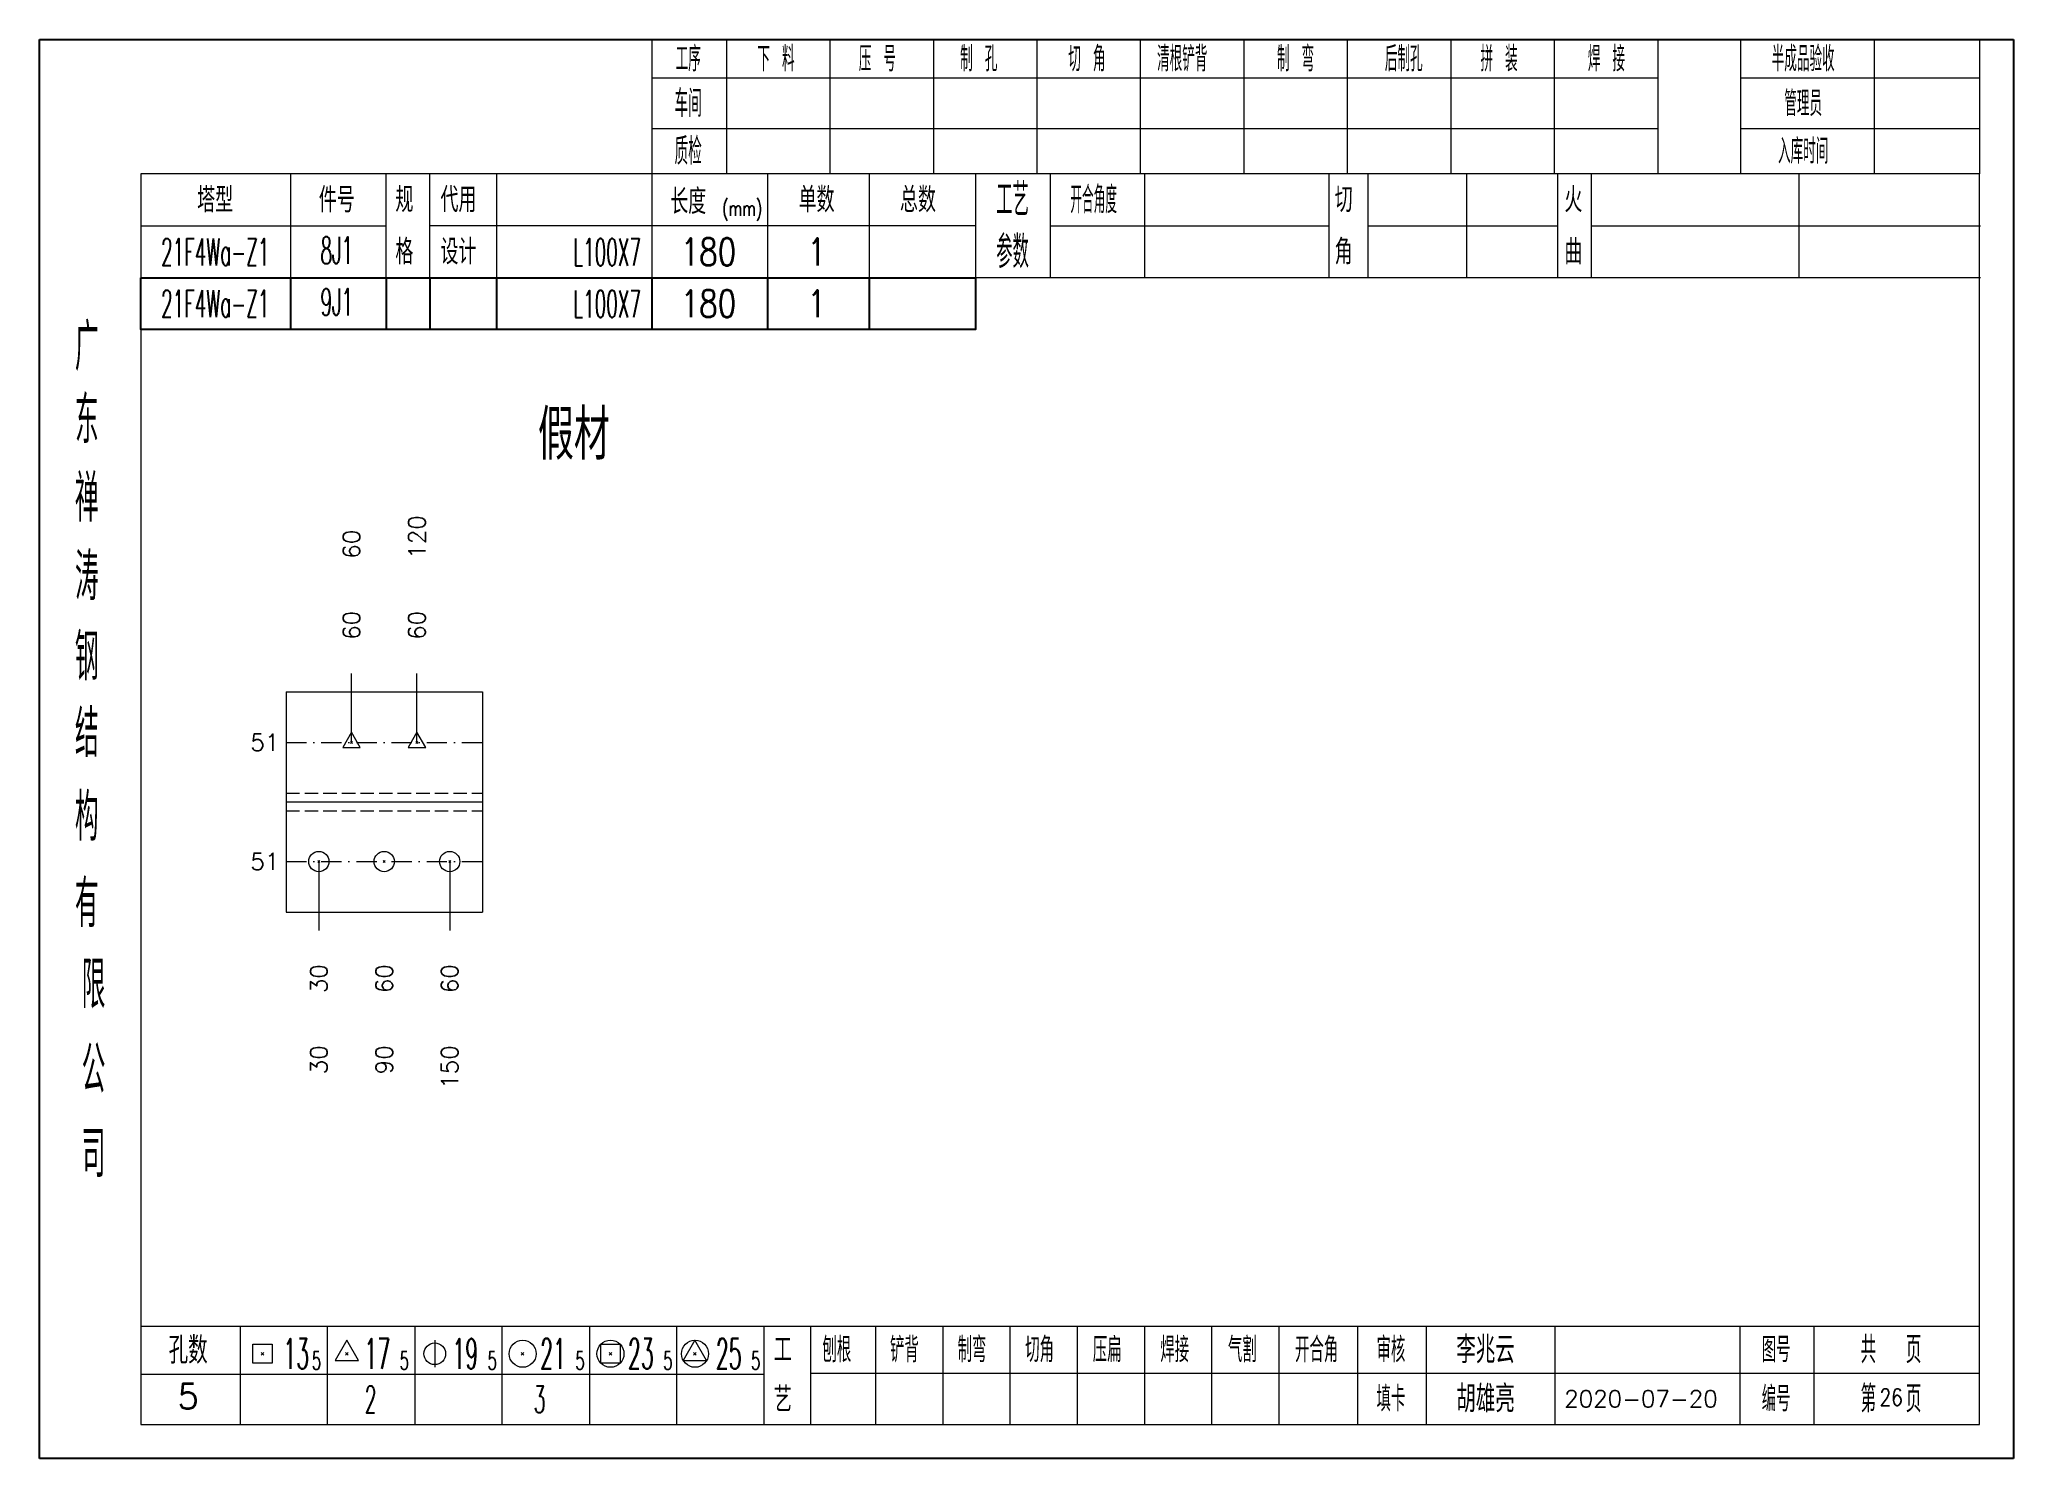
# Model space of a CAD drawing. Extents: x 1310 to 15542, y -76 to 8381.
# Drawn here: x 9319.7 to 9611.8, y 933.9 to 1143.8 of the extents above; entities that cross this region are included whole.
import ezdxf
from ezdxf.enums import TextEntityAlignment as Align

# ---------------------------------------------------------------- set-up
doc = ezdxf.new("R2010")
doc.units = 0
doc.header["$MEASUREMENT"] = 0
doc.linetypes.add('一点画线', pattern=[5.2, 3, -1, 0.2, -1])
doc.linetypes.add('虚线', pattern=[2.75, 2, -0.75])
doc.layers.get('0').update_dxf_attribs({"linetype": 'CONTINUOUS', "lineweight": 25})
for name, color, linetype, lineweight in [('1', 7, 'CONTINUOUS', 25), ('4', 7, 'CONTINUOUS', 25), ('5', 7, 'CONTINUOUS', 25)]:
    doc.layers.add(name, color=color, linetype=linetype, lineweight=lineweight)
doc.styles.get("Standard").update_dxf_attribs({"font": 'simplex.shx', "width": 0.7, "height": 3, "bigfont": 'gbhzfs.shx'})

msp = doc.modelspace()

# ---------------------------------------------------------------- texts
at = {"color": 7, "linetype": 'Continuous', "lineweight": 13}
for s, p in [('120', (9375.535, 1067.004)), ('60', (9365.853, 1067.004))]:
    msp.add_text(s, height=2.5, rotation=90, dxfattribs=at).set_placement(p, align=Align.MIDDLE_LEFT)
at = {"color": 8, "linetype": 'Continuous', "lineweight": 9}
for p in [(9365.853, 1055.004), (9375.535, 1055.004)]:
    msp.add_text('60', height=2.5, rotation=90, dxfattribs=at).set_placement(p, align=Align.MIDDLE_LEFT)
at = {"color": 7, "linetype": 'Continuous', "lineweight": 13}
for p in [(9355.172, 1039.817), (9355.172, 1022.192)]:
    msp.add_text('51', height=2.5, dxfattribs=at).set_placement(p, align=Align.MIDDLE_RIGHT)
at = {"layer": '1', "color": 8, "linetype": 'Continuous', "lineweight": 9}
for s, p in [('30', (9361.012, 1007.004)), ('60', (9370.694, 1007.004)), ('60', (9380.376, 1007.004))]:
    msp.add_text(s, height=2.5, rotation=90, dxfattribs=at).set_placement(p, align=Align.MIDDLE_RIGHT)
at = {"layer": '1', "color": 7, "linetype": 'Continuous', "lineweight": 13}
for s, p in [('30', (9361.012, 995.004)), ('90', (9370.694, 995.004)), ('150', (9380.376, 995.004))]:
    msp.add_text(s, height=2.5, rotation=90, dxfattribs=at).set_placement(p, align=Align.MIDDLE_RIGHT)
at = {"layer": '4', "color": 1, "linetype": 'Continuous', "lineweight": 25}
for s, height, width, p in [('工序', 3.7, 0.7, (9415.672, 1140.961)), ('下 料', 3.7, 0.7, (9428.672, 1140.961)), ('压 号', 3.7, 0.7, (9443.672, 1140.961)), ('制 孔', 3.7, 0.7, (9458.672, 1140.961)), ('切 角', 3.7, 0.7, (9474.672, 1140.961)), ('清根铲背 ', 3.7, 0.7, (9489.672, 1140.961)), (' 制 弯', 3.7, 0.7, (9504.672, 1140.961)), (' 后制孔', 3.7, 0.7, (9520.672, 1140.961)), ('拼 装', 3.7, 0.7, (9535.672, 1140.961)), (' 焊 接', 3.7, 0.7, (9550.672, 1140.961)), ('半成品验收', 3.7, 0.7, (9580.672, 1140.961)), ('车间', 4, 0.7, (9415.672, 1134.361)), ('管理员', 3.7, 0.7, (9580.672, 1134.361)), ('质检', 4, 0.7, (9415.672, 1127.301)), ('入库时间', 3.7, 0.7, (9580.672, 1127.301)), ('工艺', 4.8, 0.7, (9463.672, 1120.121)), ('开合角度', 4, 0.6, (9475.672, 1120.121)), ('(mm)', 2.24, 0.7, (9423.672, 1118.861)), ('21F4Wa-Z1', 4, 0.5, (9345.672, 1112.381)), ('8J1', 4, 0.5, (9363.672, 1112.631)), ('L100X7', 4, 0.5, (9403.672, 1112.361)), ('180', 4, 0.8, (9418.672, 1112.411)), ('1', 4, 0.8, (9434.672, 1112.411)), ('参数', 4.8, 0.7, (9463.672, 1112.411)), ('21F4Wa-Z1', 4, 0.5, (9345.672, 1104.731)), ('9J1', 4, 0.5, (9363.672, 1104.981)), ('L100X7', 4, 0.5, (9403.672, 1104.711)), ('180', 4, 0.8, (9418.672, 1104.761)), ('1', 4, 0.8, (9434.672, 1104.761)), ('广', 6.96, 0.7, (9326.672, 1098.331)), ('东', 6.96, 0.7, (9326.672, 1087.541)), ('禅', 6.96, 0.7, (9326.672, 1075.951)), ('涛', 6.96, 0.7, (9326.672, 1064.351)), ('钢', 6.96, 0.7, (9326.672, 1052.461)), ('结', 6.96, 0.7, (9326.672, 1041.151)), ('构', 6.96, 0.7, (9326.672, 1028.771)), ('有', 6.96, 0.7, (9326.672, 1015.961)), ('限', 6.96, 0.7, (9327.672, 1003.961)), ('公', 6.96, 0.7, (9327.672, 991.421)), ('司', 6.96, 0.7, (9327.672, 978.941)), ('13', 4.47, 0.5, (9357.672, 949.361)), ('5', 2.68, 0.6, (9360.672, 948.361)), ('17', 4.47, 0.5, (9369.672, 949.361)), ('5', 2.68, 0.6, (9373.672, 948.361)), ('19', 4.47, 0.5, (9382.672, 949.361)), ('5', 2.68, 0.6, (9386.672, 948.361)), ('21', 4.47, 0.5, (9395.672, 949.361)), ('5', 2.68, 0.6, (9399.672, 948.361)), ('23', 4.47, 0.5, (9408.672, 949.361)), ('5', 2.68, 0.6, (9412.672, 948.361)), ('25', 4.47, 0.5, (9421.672, 949.361)), ('5', 2.68, 0.6, (9425.672, 948.361)), ('刨根', 3.7, 0.8, (9437.672, 949.961)), ('铲背', 3.7, 0.8, (9447.672, 949.961)), ('制弯', 3.7, 0.8, (9457.672, 949.961)), ('切角', 3.7, 0.8, (9467.672, 949.961)), ('压扁', 3.7, 0.8, (9477.672, 949.961)), ('焊接', 3.7, 0.8, (9487.672, 949.961)), ('气割', 3.7, 0.8, (9497.672, 949.961)), ('开合角', 3.7, 0.8, (9508.672, 949.961)), ('审核', 3.7, 0.8, (9519.672, 949.961)), ('图号', 3.7, 0.8, (9576.672, 949.961)), ('共  页', 4, 0.8, (9593.672, 949.961)), ('2', 4, 0.5, (9368.672, 942.611)), ('3', 4, 0.5, (9393.672, 942.611)), ('填卡', 3.7, 0.8, (9519.672, 942.691)), ('编号', 3.7, 0.8, (9576.672, 942.691)), ('第  页', 4, 0.8, (9593.672, 942.691))]:
    msp.add_text(s, height=height, dxfattribs=dict(at, width=width)).set_placement(p, align=Align.MIDDLE_CENTER)
for s, height, p in [('塔型', 3.7, (9345.672, 1120.091)), ('件号', 3.7, (9363.672, 1120.091)), ('规', 3.7, (9373.672, 1120.121)), ('代用', 3.7, (9381.672, 1120.121)), ('长度', 3.7, (9415.672, 1119.861)), ('单数', 3.7, (9434.672, 1120.121)), ('总数', 3.7, (9449.672, 1120.121)), ('切', 3.7, (9512.672, 1120.121)), ('火', 3.7, (9546.672, 1120.121)), ('格', 3.7, (9373.672, 1112.411)), ('设计', 3.7, (9381.672, 1112.411)), ('角', 3.7, (9512.672, 1112.411)), ('曲', 3.7, (9546.672, 1112.411)), ('李兆云', 4, (9533.672, 949.961)), ('孔数', 4, (9341.672, 949.881)), ('工', 3.7, (9429.672, 949.961)), ('5', 3.7, (9341.672, 943.051)), ('艺', 3.7, (9429.672, 942.611)), ('胡雄亮', 4, (9533.672, 942.691)), ('2020-07-20', 2.5, (9556.672, 942.691))]:
    msp.add_text(s, height=height, dxfattribs=at).set_placement(p, align=Align.MIDDLE_CENTER)
at = {"layer": '4', "color": 4, "linetype": 'Continuous', "lineweight": 25}
msp.add_text('假材', height=7.4, dxfattribs=at).set_placement((9398.758, 1085.355), align=Align.MIDDLE_CENTER)
at = {"layer": '4', "color": 6, "linetype": 'Continuous', "lineweight": 25, "width": 0.8}
msp.add_text('26', height=2.5, dxfattribs=at).set_placement((9593.697, 942.919), align=Align.MIDDLE_CENTER)

# ---------------------------------------------------------------- blocks, each defined once
blk = doc.blocks.new('孔17.5')
at = {"layer": '5', "color": 7, "linetype": 'Continuous', "lineweight": 13}
for p, q in [((0, 1), (-0.866, -0.5)), ((-0.1, -0.1), (0.1, 0.1)), ((0.1, -0.1), (-0.1, 0.1)), ((0.866, -0.5), (0, 1)), ((-0.866, -0.5), (0.866, -0.5))]:
    blk.add_line(p, q, dxfattribs=at)
blk = doc.blocks.new('孔21.5')
at = {"layer": '5', "color": 7, "linetype": 'Continuous', "lineweight": 13}
for p, q in [((-0.1, -0.1), (0.1, 0.1)), ((0.1, -0.1), (-0.1, 0.1))]:
    blk.add_line(p, q, dxfattribs=at)
blk.add_circle((0, 0), 1, dxfattribs=at)
blk = doc.blocks.new('1主视-编号栏-道亨角钢')
at = {"linetype": 'Continuous'}
for p, q in [((22.12, 0), (22.12, -7.65)), ((36.27, 0), (36.27, -7.65)), ((42.77, 0), (42.77, -7.65)), ((52.64, 0), (52.64, -7.65)), ((75.62, 0), (75.62, -7.65)), ((92.74, 0), (92.74, -7.65)), ((107.79, 0), (107.79, -7.65))]:
    blk.add_line(p, q, dxfattribs=at)
blk.add_lwpolyline([(0, 0), (123.49, 0), (123.49, -7.65), (0, -7.65)], close=True, dxfattribs=at)
blk = doc.blocks.new('CTJGK')
at = {"color": 6, "linetype": 'Continuous'}
for p, q in [((0, 209.97), (292.13, 209.97)), ((0, 0), (0, 209.97)), ((292.13, 209.97), (292.13, 0)), ((292.13, 0), (0, 0))]:
    blk.add_line(p, q, dxfattribs=at)

# ---------------------------------------------------------------- linework, layer by layer
at = {"color": 7, "linetype": 'Continuous', "lineweight": 13}
for p, q in [((9365.853, 1039.817), (9365.853, 1050.004)), ((9375.535, 1039.817), (9375.535, 1050.004)), ((9361.012, 1022.192), (9361.012, 1012.004)), ((9380.376, 1022.192), (9380.376, 1012.004))]:
    msp.add_line(p, q, dxfattribs=at)
at = {"color": 7, "linetype": 'Continuous', "lineweight": 18}
for p, q in [((9356.172, 1047.317), (9356.172, 1014.692)), ((9356.172, 1047.317), (9385.216, 1047.317)), ((9385.216, 1047.317), (9385.216, 1014.692)), ((9356.172, 1031.004), (9385.216, 1031.004))]:
    msp.add_line(p, q, dxfattribs=at)
at = {"color": 3, "linetype": '一点画线', "lineweight": 13}
for p, q in [((9356.172, 1039.817), (9385.216, 1039.817)), ((9356.172, 1022.192), (9385.216, 1022.192))]:
    msp.add_line(p, q, dxfattribs=at)
at = {"color": 1, "linetype": '虚线', "lineweight": 18}
for p, q in [((9356.172, 1032.317), (9385.216, 1032.317)), ((9356.172, 1029.692), (9385.216, 1029.692))]:
    msp.add_line(p, q, dxfattribs=at)
at = {"layer": '1', "color": 7, "linetype": 'Continuous', "lineweight": 18}
msp.add_line((9356.172, 1014.692), (9385.216, 1014.692), dxfattribs=at)
at = {"layer": '4', "color": 1, "linetype": 'Continuous', "lineweight": 18}
for p, q in [((9319.672, 1143.831), (9319.672, 933.861)), ((9611.802, 1143.831), (9319.672, 1143.831)), ((9410.302, 1143.831), (9410.302, 1123.991)), ((9421.332, 1143.831), (9421.332, 1123.971)), ((9436.642, 1143.831), (9436.642, 1123.971)), ((9451.962, 1143.831), (9451.962, 1123.971)), ((9467.272, 1143.831), (9467.272, 1123.971)), ((9482.582, 1143.831), (9482.582, 1123.971)), ((9497.892, 1143.831), (9497.892, 1123.971)), ((9513.212, 1143.831), (9513.212, 1123.971)), ((9528.522, 1143.831), (9528.522, 1123.971)), ((9543.832, 1143.831), (9543.832, 1123.971)), ((9559.142, 1143.831), (9559.142, 1123.991)), ((9559.142, 1143.831), (9559.142, 1123.971)), ((9571.422, 1143.831), (9571.422, 1123.971)), ((9591.172, 1143.831), (9591.172, 1123.971)), ((9606.752, 1143.831), (9606.752, 1123.971)), ((9611.802, 1114.031), (9611.802, 1143.831)), ((9559.142, 1138.101), (9410.302, 1138.101)), ((9606.752, 1138.101), (9571.422, 1138.101)), ((9559.142, 1130.621), (9410.302, 1130.621)), ((9606.752, 1130.621), (9571.422, 1130.621)), ((9334.682, 1123.971), (9334.682, 938.911)), ((9606.752, 1123.971), (9334.682, 1123.971)), ((9356.802, 1123.981), (9356.802, 1108.561)), ((9370.952, 1108.561), (9370.952, 1123.971)), ((9377.452, 1108.561), (9377.452, 1123.971)), ((9387.322, 1123.971), (9387.322, 1108.561)), ((9410.302, 1123.991), (9410.302, 1108.561)), ((9427.422, 1123.971), (9427.422, 1108.561)), ((9442.472, 1123.971), (9442.472, 1108.561)), ((9458.172, 1123.971), (9458.172, 1108.561)), ((9469.232, 1123.971), (9469.232, 1108.561)), ((9483.182, 1123.971), (9483.182, 1108.561)), ((9510.482, 1123.971), (9510.482, 1108.561)), ((9516.242, 1123.971), (9516.242, 1108.561)), ((9530.862, 1123.971), (9530.862, 1108.561)), ((9544.322, 1123.971), (9544.322, 1108.561)), ((9549.312, 1123.971), (9549.312, 1108.561)), ((9580.052, 1123.971), (9580.052, 1108.561)), ((9606.752, 938.911), (9606.752, 1123.971)), ((9370.952, 1116.211), (9334.682, 1116.211)), ((9458.172, 1116.261), (9377.452, 1116.261)), ((9469.232, 1116.261), (9510.482, 1116.261)), ((9516.242, 1116.261), (9544.322, 1116.261)), ((9549.312, 1116.261), (9606.932, 1116.261)), ((9611.802, 933.861), (9611.802, 1114.031)), ((9606.932, 1108.561), (9334.682, 1108.561)), ((9334.682, 953.441), (9606.752, 953.441)), ((9349.372, 953.441), (9349.372, 938.911)), ((9362.302, 938.911), (9362.302, 953.441)), ((9375.232, 953.441), (9375.232, 938.911)), ((9388.152, 938.911), (9388.152, 953.441)), ((9401.082, 953.441), (9401.082, 938.911)), ((9414.012, 938.911), (9414.012, 953.441)), ((9426.932, 938.911), (9426.932, 953.441)), ((9433.802, 938.911), (9433.802, 953.441)), ((9443.462, 938.911), (9443.462, 953.441)), ((9453.402, 938.911), (9453.402, 953.441)), ((9463.342, 938.911), (9463.342, 953.441)), ((9473.292, 938.911), (9473.292, 953.441)), ((9483.232, 938.911), (9483.232, 953.441)), ((9493.172, 938.911), (9493.172, 953.441)), ((9503.122, 938.911), (9503.122, 953.441)), ((9514.762, 938.911), (9514.762, 953.441)), ((9524.912, 938.911), (9524.912, 953.441)), ((9543.972, 938.911), (9543.972, 953.441)), ((9571.352, 938.911), (9571.352, 953.441)), ((9582.312, 938.911), (9582.312, 953.441)), ((9426.932, 946.311), (9334.682, 946.311)), ((9433.762, 946.471), (9606.752, 946.471)), ((9334.682, 938.911), (9606.752, 938.911)), ((9319.672, 933.861), (9611.802, 933.861))]:
    msp.add_line(p, q, dxfattribs=at)
at = {"layer": '4', "color": 7, "linetype": 'Continuous', "lineweight": 13}
for p, q in [((9351.258, 947.947), (9351.258, 950.775)), ((9351.258, 950.775), (9354.086, 950.775)), ((9352.472, 949.161), (9352.872, 949.561)), ((9352.872, 949.161), (9352.472, 949.561)), ((9354.086, 950.775), (9354.086, 947.947)), ((9365.172, 951.361), (9363.44, 948.361)), ((9364.972, 949.161), (9365.372, 949.561)), ((9365.372, 949.161), (9364.972, 949.561)), ((9366.904, 948.361), (9365.172, 951.361)), ((9378.172, 951.361), (9378.172, 947.361)), ((9390.972, 949.161), (9391.372, 949.561)), ((9391.372, 949.161), (9390.972, 949.561)), ((9402.758, 947.947), (9402.758, 950.775)), ((9402.758, 950.775), (9405.586, 950.775)), ((9403.972, 949.161), (9404.372, 949.561)), ((9404.372, 949.161), (9403.972, 949.561)), ((9405.586, 950.775), (9405.586, 947.947)), ((9416.672, 951.361), (9414.94, 948.361)), ((9416.472, 949.161), (9416.872, 949.561)), ((9416.872, 949.161), (9416.472, 949.561)), ((9418.404, 948.361), (9416.672, 951.361)), ((9354.086, 947.947), (9351.258, 947.947)), ((9363.44, 948.361), (9366.904, 948.361)), ((9405.586, 947.947), (9402.758, 947.947)), ((9414.94, 948.361), (9418.404, 948.361))]:
    msp.add_line(p, q, dxfattribs=at)
for centre, radius in [((9378.172, 949.361), 1.6), ((9391.172, 949.361), 2), ((9404.172, 949.361), 2), ((9416.672, 949.361), 2)]:
    msp.add_circle(centre, radius, dxfattribs=at)

# ---------------------------------------------------------------- block references
at = {"color": 0, "linetype": 'Continuous'}
for name, p in [('CTJGK', (9319.672, 933.861)), ('1主视-编号栏-道亨角钢', (9334.682, 1108.561))]:
    msp.add_blockref(name, p, dxfattribs=at)
at = {"color": 8, "linetype": 'Continuous', "lineweight": 9, "xscale": 1.5, "yscale": 1.5, "zscale": 1.5}
for p in [(9365.853, 1039.817), (9375.535, 1039.817)]:
    msp.add_blockref('孔17.5', p, dxfattribs=at)
at = {"layer": '1', "color": 8, "linetype": 'Continuous', "lineweight": 9, "xscale": 1.5, "yscale": 1.5, "zscale": 1.5}
for p in [(9361.012, 1022.192), (9370.694, 1022.192), (9380.376, 1022.192)]:
    msp.add_blockref('孔21.5', p, dxfattribs=at)

msp.set_redraw_order([(e.dxf.handle, doc.entitydb.next_handle()) for e in msp.query("TEXT MTEXT ATTDEF DIMENSION ARC_DIMENSION")])  # texts and dimensions are drawn at this point

doc.saveas('drawing.dxf')
